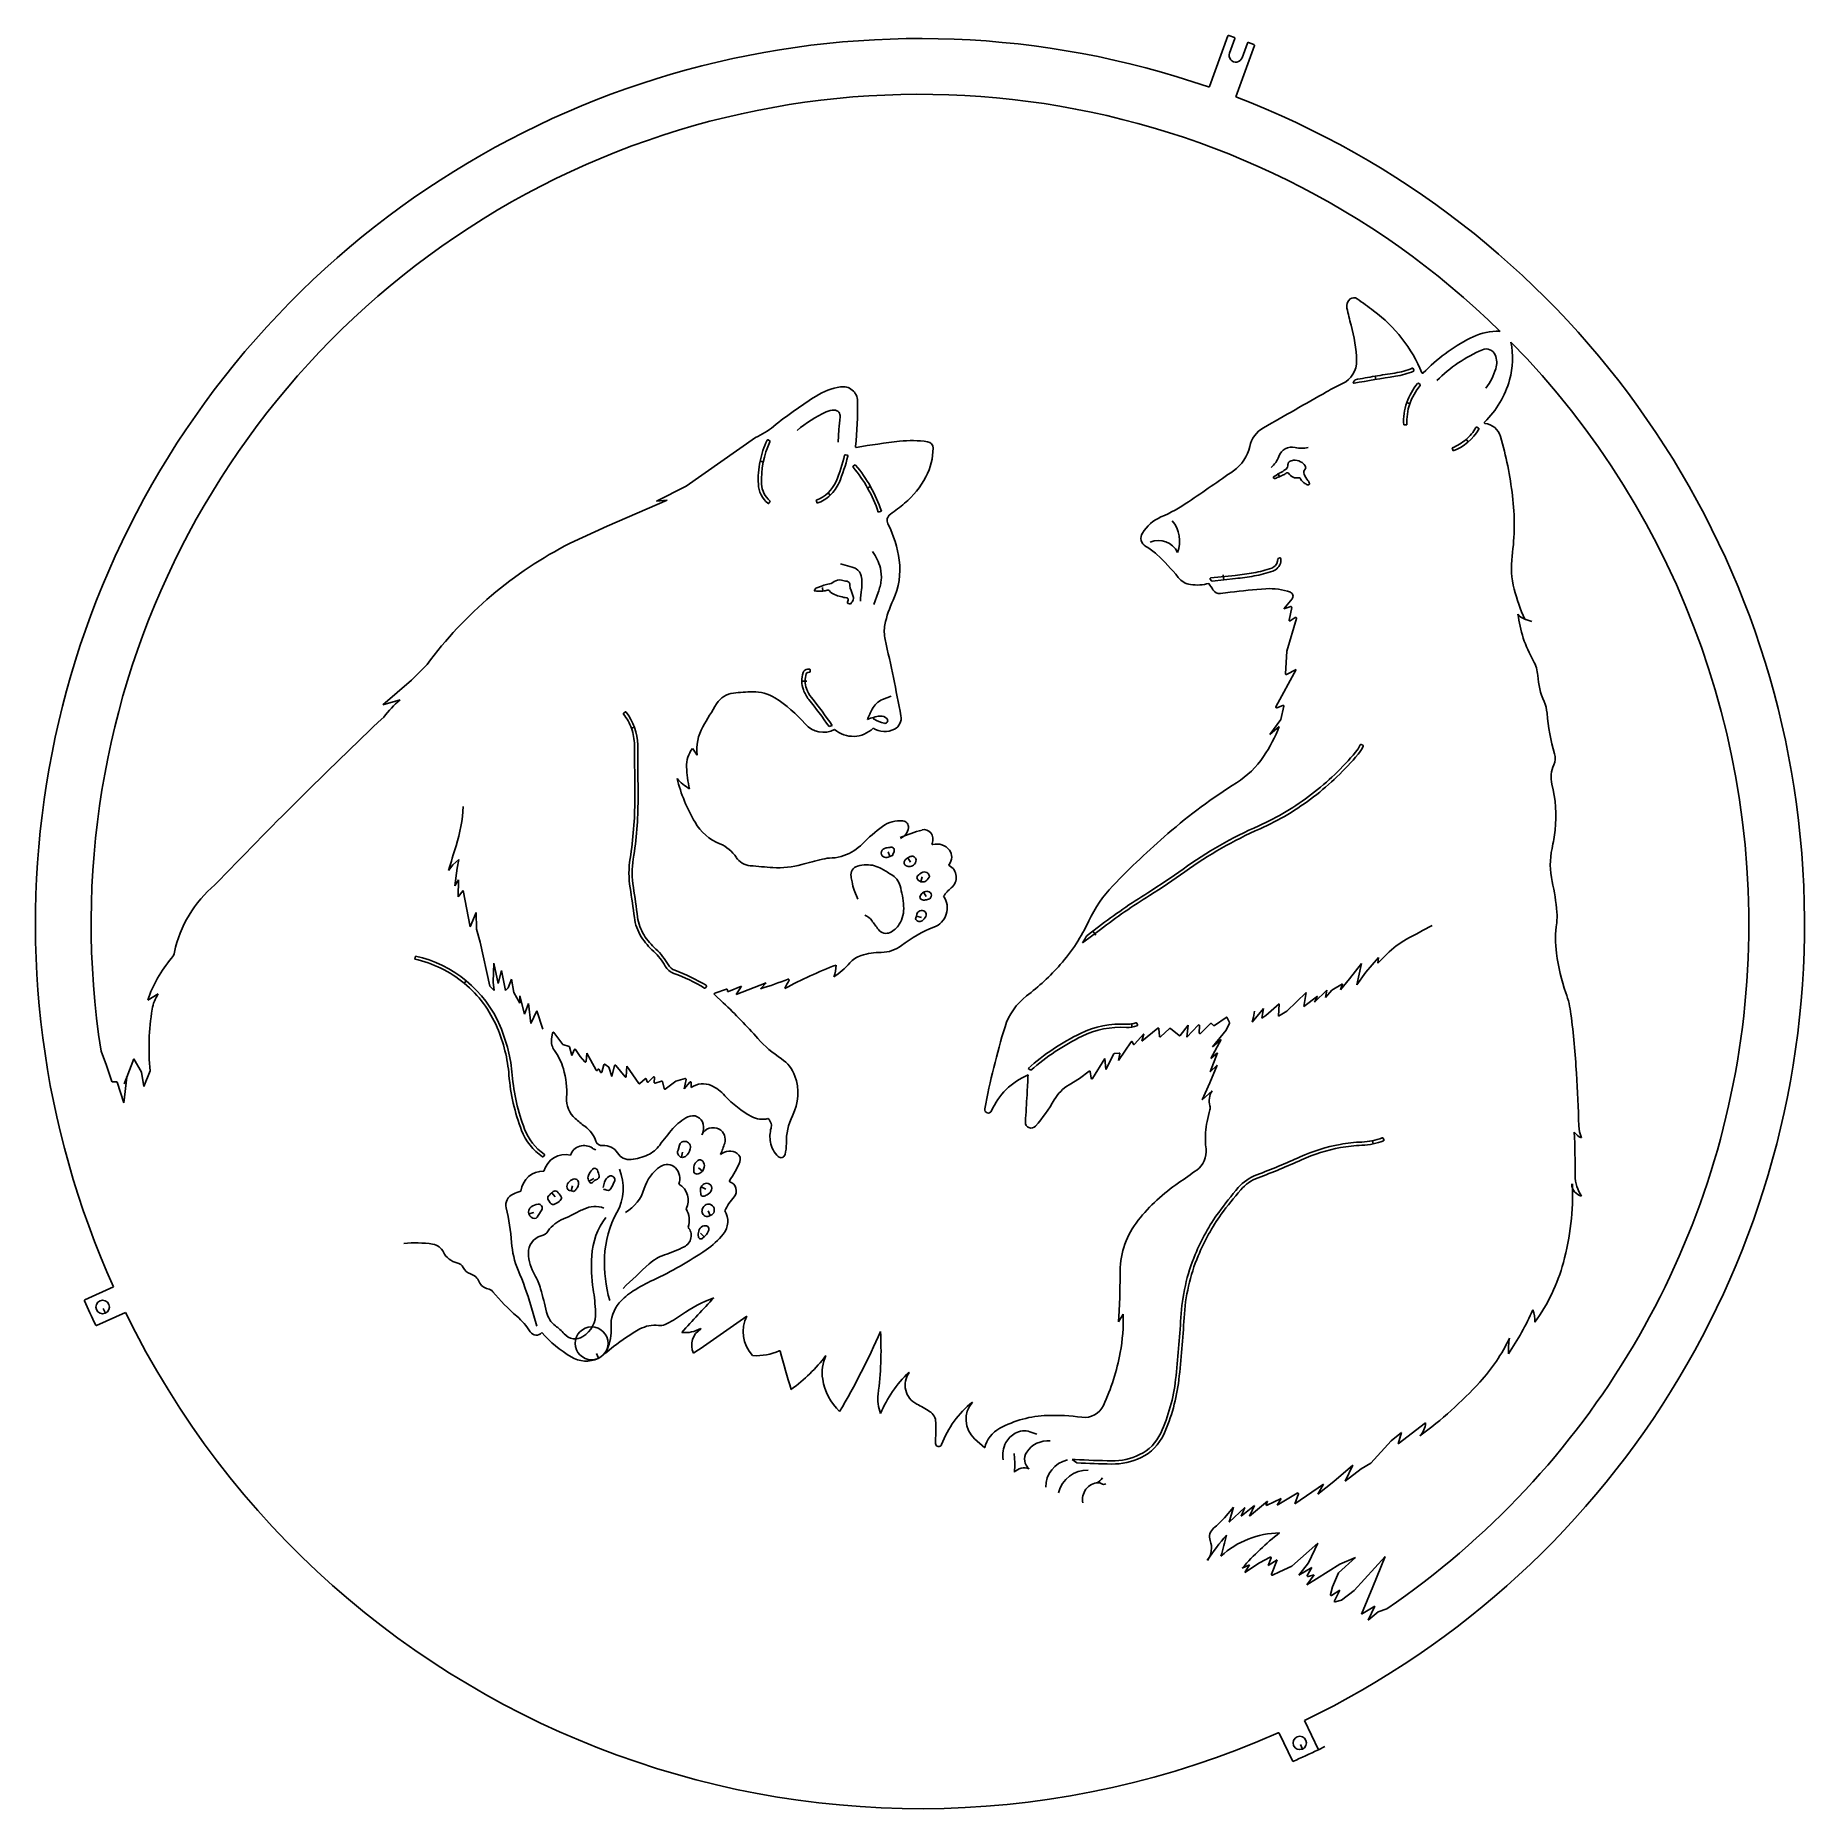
# Model space of a CAD drawing. Extents: x 0.5 to 73.8, y 0.5 to 47.5.
# Drawn here: x 49.79 to 73.79, y 0.54 to 24.59 of the extents above.
import ezdxf

# ---------------------------------------------------------------- set-up
doc = ezdxf.new("R2010")
doc.units = 0
doc.header["$MEASUREMENT"] = 0
doc.layers.add('WHITE', color=7, linetype='CONTINUOUS')

msp = doc.modelspace()

# ---------------------------------------------------------------- linework, layer by layer
at = {"layer": 'WHITE', "linetype": 'Continuous'}
for p, q in [((65.72043, 23.89489), (65.97017, 24.58105)), ((65.98299, 24.58703), (66.05798, 24.55974)), ((66.06395, 24.54692), (65.99151, 24.34789)), ((66.32819, 24.45074), (66.07506, 23.75528)), ((66.16206, 24.28582), (66.2345, 24.48484)), ((66.24731, 24.49082), (66.32221, 24.46356)), ((67.97456, 19.91714), (67.96619, 19.96637)), ((67.9662, 19.96636), (67.97433, 19.96064)), ((68.49393, 20.04704), (68.4836, 20.06867)), ((68.57634, 19.8522), (68.5584, 19.8681)), ((68.39697, 19.60909), (68.40601, 19.61346)), ((68.44427, 19.59283), (68.39698, 19.60909)), ((60.68129, 19.07233), (60.69069, 19.24461)), ((68.35504, 19.30499), (68.3989, 19.30765)), ((69.37018, 19.26295), (69.34917, 19.27454)), ((58.61847, 18.47281), (59.5598, 19.13521)), ((59.75116, 19.09151), (59.72956, 19.10204)), ((69.20121, 19.10864), (69.21116, 19.10789)), ((69.23397, 19.07086), (69.20122, 19.10864)), ((59.62134, 18.81174), (59.62962, 18.81724)), ((59.6703, 18.8018), (59.62135, 18.81174)), ((60.80425, 18.89584), (60.78077, 18.90119)), ((60.90266, 18.76126), (60.88439, 18.74556)), ((69.01238, 18.99507), (69.02805, 18.95393)), ((66.65513, 18.64158), (66.58582, 18.59796)), ((66.64806, 18.64905), (66.66782, 18.60302)), ((66.66781, 18.60302), (66.65851, 18.60673)), ((57.54609, 17.93187), (58.35865, 18.28612)), ((58.21613, 18.27084), (58.61847, 18.47281)), ((58.35865, 18.28612), (58.21613, 18.27084)), ((60.38102, 18.28622), (60.39545, 18.24458)), ((60.53884, 18.38883), (60.57302, 18.35234)), ((60.57302, 18.35234), (60.56303, 18.35268)), ((61.12457, 18.47276), (61.08103, 18.44817)), ((61.08103, 18.44817), (61.08366, 18.45775)), ((59.74097, 18.24367), (59.75566, 18.26269)), ((61.22495, 18.12315), (61.26667, 18.13691)), ((57.0426, 17.70052), (57.54609, 17.93187)), ((60.71089, 17.42157), (60.87062, 17.37684)), ((66.6726, 17.50103), (66.65019, 17.49152)), ((60.37938, 17.09197), (60.35492, 17.05576)), ((60.46942, 17.12476), (60.37938, 17.09197)), ((60.46843, 17.10128), (60.4745, 17.05161)), ((65.72949, 17.21355), (65.74705, 17.19131)), ((66.06997, 17.26543), (65.73633, 17.22969)), ((65.75599, 17.18752), (65.91257, 17.20428)), ((65.91257, 17.20428), (65.90486, 17.21059)), ((65.90514, 17.27391), (65.91257, 17.20427)), ((65.91257, 17.20427), (66.07469, 17.22167)), ((60.47451, 17.0516), (60.46664, 17.05776)), ((60.81742, 16.92892), (60.80822, 16.90364)), ((60.82048, 16.8812), (60.84668, 16.87539)), ((61.16556, 16.87148), (61.22456, 17.03358)), ((66.72817, 16.81006), (66.84072, 16.945)), ((66.82207, 16.84058), (66.72817, 16.81006)), ((66.76817, 16.23606), (66.89922, 16.68065)), ((66.79975, 16.65822), (66.83492, 16.8291)), ((66.88428, 16.69194), (66.815, 16.64777)), ((70.09145, 16.64051), (69.99638, 16.67171)), ((69.99638, 16.67171), (70.00568, 16.66801)), ((66.75161, 15.93124), (66.76817, 16.23606)), ((54.8924, 15.84471), (55.10179, 16.05423)), ((60.28828, 15.99497), (60.26585, 15.99271)), ((60.27035, 15.94893), (60.29278, 15.95119)), ((60.30178, 15.96218), (60.29929, 15.98607)), ((66.62087, 15.48026), (66.89447, 15.98928)), ((66.89447, 15.98928), (66.76625, 15.92176)), ((54.50034, 15.51076), (54.8924, 15.84471)), ((60.25777, 15.83017), (60.18774, 15.82958)), ((60.18775, 15.82958), (60.19471, 15.83673)), ((54.73536, 15.5758), (54.50034, 15.51076)), ((57.7886, 15.41153), (57.77006, 15.39625)), ((61.39964, 15.62697), (61.28455, 15.58064)), ((66.71661, 15.50149), (66.63365, 15.46624)), ((66.68762, 15.30868), (66.73022, 15.49005)), ((57.92276, 15.20765), (57.8757, 15.19062)), ((57.8757, 15.19061), (57.87997, 15.19971)), ((60.55798, 15.21414), (60.60086, 15.2296)), ((66.53934, 15.10448), (66.68762, 15.30868)), ((66.66699, 15.21722), (66.53934, 15.10448)), ((67.79908, 14.96128), (67.77696, 14.9704)), ((61.35717, 13.51715), (61.38333, 13.45219)), ((55.45232, 13.33974), (55.39367, 13.2634)), ((55.53558, 13.41032), (55.45232, 13.33974)), ((55.4798, 13.05476), (55.50951, 13.29456)), ((55.50951, 13.29456), (55.53558, 13.41032)), ((61.35979, 13.44277), (61.38333, 13.45219)), ((61.38333, 13.45219), (61.3741, 13.45608)), ((61.38333, 13.45219), (61.40678, 13.46164)), ((61.66308, 13.37463), (61.62717, 13.43474)), ((61.62717, 13.43474), (61.63691, 13.43226)), ((55.53009, 13.13414), (55.4798, 13.05476)), ((55.52314, 12.90425), (55.53009, 13.13414)), ((55.59062, 12.98994), (55.52314, 12.90425)), ((55.68512, 12.49934), (55.59062, 12.98994)), ((60.9456, 12.87318), (60.89993, 12.99388)), ((61.80487, 13.11072), (61.79979, 13.11928)), ((61.8226, 13.17844), (61.80487, 13.11072)), ((61.88935, 13.13584), (61.91594, 13.17086)), ((61.87429, 12.90731), (61.84011, 12.96838)), ((61.84011, 12.96838), (61.84975, 12.96562)), ((55.76738, 12.69319), (55.68512, 12.49934)), ((55.77364, 12.46712), (55.76738, 12.69319)), ((61.74267, 12.64394), (61.73626, 12.61872)), ((61.74905, 12.66908), (61.74267, 12.64394)), ((61.74267, 12.64394), (61.75122, 12.64902)), ((61.81047, 12.62672), (61.74267, 12.64394)), ((55.82236, 12.29018), (55.77364, 12.46712)), ((55.9536, 11.69234), (55.82236, 12.29018)), ((63.99833, 12.28182), (64.23917, 12.46372)), ((64.13509, 12.44031), (64.05772, 12.38184)), ((64.21259, 12.49883), (64.13509, 12.4403)), ((64.17734, 12.38449), (64.13509, 12.44031)), ((64.13509, 12.4403), (64.14503, 12.43892)), ((54.94363, 12.10208), (54.93436, 12.05906)), ((67.83939, 11.88188), (68.01088, 12.08349)), ((68.00452, 12.00461), (68.12921, 12.13024)), ((68.01088, 12.08349), (68.00452, 12.00461)), ((56.01054, 12.00726), (56.00156, 11.7481)), ((56.06864, 11.73007), (56.01054, 12.00726)), ((56.11434, 11.90563), (56.06864, 11.73007)), ((56.16573, 11.63631), (56.11434, 11.90563)), ((56.24919, 11.78961), (56.20205, 11.66885)), ((56.28072, 11.60637), (56.24919, 11.78961)), ((67.49634, 11.64577), (67.61865, 11.7944)), ((67.61865, 11.7944), (67.78296, 12.00257)), ((67.78296, 12.00257), (67.71839, 11.71085)), ((67.71839, 11.71085), (67.83939, 11.88188)), ((51.4549, 11.58736), (51.31149, 11.50472)), ((55.60691, 11.73243), (55.60598, 11.74245)), ((55.63871, 11.77098), (55.60691, 11.73244)), ((56.01506, 11.63283), (55.9536, 11.69234)), ((56.00156, 11.7481), (56.01506, 11.63283)), ((56.20205, 11.66885), (56.16573, 11.63631)), ((56.35924, 11.46191), (56.28072, 11.60637)), ((56.35972, 11.56262), (56.35924, 11.46191)), ((56.42551, 11.31562), (56.35972, 11.56262)), ((58.87975, 11.67063), (58.8922, 11.69111)), ((59.00287, 11.58112), (59.12227, 11.46796)), ((59.16377, 11.65334), (59.00648, 11.59779)), ((59.177, 11.6315), (59.17706, 11.64393)), ((59.37137, 11.69304), (59.19067, 11.62227)), ((59.70567, 11.73876), (59.2964, 11.58092)), ((59.2964, 11.58092), (59.37137, 11.69304)), ((59.62865, 11.65931), (59.70567, 11.73876)), ((66.77129, 11.35651), (67.03199, 11.60674)), ((67.03199, 11.60674), (67.0011, 11.41632)), ((67.0011, 11.41632), (67.1852, 11.55577)), ((67.14581, 11.47709), (67.31293, 11.64006)), ((67.1852, 11.55577), (67.14581, 11.47709)), ((67.31293, 11.64006), (67.29517, 11.53862)), ((67.29517, 11.53862), (67.38103, 11.63975)), ((67.38103, 11.63975), (67.52576, 11.72659)), ((67.52576, 11.72659), (67.49634, 11.64577)), ((56.48024, 11.45724), (56.42551, 11.31562)), ((56.51252, 11.18541), (56.48024, 11.45724)), ((56.59361, 11.35851), (56.51252, 11.18541)), ((56.67152, 11.10944), (56.59361, 11.35851)), ((66.29772, 11.2042), (66.45346, 11.39174)), ((66.33006, 11.35471), (66.31876, 11.27369)), ((66.45346, 11.39174), (66.42905, 11.26036)), ((66.48473, 11.29608), (66.66425, 11.45219)), ((66.66425, 11.45219), (66.65688, 11.28546)), ((66.65688, 11.28546), (66.77129, 11.35651)), ((56.94333, 10.90006), (56.82278, 11.06503)), ((64.6622, 11.1814), (64.6703, 11.17558)), ((64.67023, 11.13208), (64.66221, 11.1814)), ((64.74109, 11.16833), (64.73205, 11.19057)), ((65.01756, 11.12306), (64.80309, 10.9455)), ((65.03905, 11.01519), (65.03396, 11.11581)), ((65.17581, 11.11813), (65.05582, 11.00835)), ((65.3073, 11.02271), (65.18886, 11.1186)), ((65.43238, 11.16373), (65.32139, 11.02428)), ((65.41217, 11.00092), (65.43238, 11.16373)), ((65.56603, 11.16372), (65.41217, 11.00092)), ((65.57847, 11.05958), (65.58326, 11.15638)), ((65.73538, 11.18487), (65.59534, 11.05185)), ((65.77546, 11.16166), (65.7489, 11.18517)), ((65.76031, 10.87123), (65.94658, 11.0947)), ((65.94695, 11.27026), (65.78775, 11.16092)), ((65.94658, 11.0947), (65.99321, 11.18979)), ((65.99326, 11.19839), (65.96164, 11.26619)), ((66.31876, 11.27369), (66.29772, 11.2042)), ((66.42905, 11.26036), (66.48473, 11.29608)), ((56.80484, 11.0605), (56.79276, 10.9738)), ((57.02902, 10.87557), (56.94333, 10.90006)), ((57.06674, 10.75436), (57.03591, 10.86849)), ((57.09863, 10.83204), (57.06674, 10.75436)), ((57.1812, 10.73845), (57.11611, 10.83387)), ((64.6589, 10.93764), (64.48431, 10.68513)), ((64.68257, 10.90998), (64.6768, 10.93421)), ((64.82738, 11.04648), (64.69978, 10.90552)), ((64.80309, 10.9455), (64.82738, 11.04648)), ((65.73839, 10.71128), (65.87876, 10.97093)), ((65.87876, 10.97093), (65.76031, 10.87123)), ((50.67831, 10.81179), (50.75277, 10.61697)), ((50.75277, 10.61697), (50.82599, 10.40207)), ((51.02954, 10.46112), (51.12416, 10.70879)), ((51.12416, 10.70879), (51.22873, 10.52654)), ((57.24269, 10.66765), (57.1812, 10.73845)), ((57.2701, 10.78623), (57.26022, 10.6734)), ((57.39874, 10.55403), (57.2701, 10.78623)), ((57.50229, 10.62712), (57.47429, 10.52855)), ((57.56968, 10.59301), (57.51793, 10.63239)), ((57.60942, 10.46798), (57.56968, 10.59301)), ((57.64653, 10.61527), (57.60942, 10.46798)), ((57.78852, 10.46302), (57.66407, 10.619)), ((57.81323, 10.6078), (57.80633, 10.46867)), ((57.97395, 10.37457), (57.81323, 10.6078)), ((64.29916, 10.71239), (64.1326, 10.44014)), ((64.311, 10.56187), (64.29916, 10.71239)), ((64.42133, 10.77583), (64.311, 10.56187)), ((64.49376, 10.78683), (64.42935, 10.78121)), ((64.48431, 10.68513), (64.50443, 10.77464)), ((65.72636, 10.38151), (65.82594, 10.62174)), ((65.72741, 10.53203), (65.82787, 10.78726)), ((65.82594, 10.62174), (65.72741, 10.53203)), ((65.82787, 10.78726), (65.73839, 10.71128)), ((50.83587, 10.39529), (50.88571, 10.39715)), ((50.89564, 10.39024), (50.98587, 10.10923)), ((50.98587, 10.10923), (51.02956, 10.46111)), ((50.99393, 10.36766), (51.02954, 10.46112)), ((51.02956, 10.46111), (51.02348, 10.46896)), ((51.22873, 10.52654), (51.25856, 10.33307)), ((51.25856, 10.33307), (51.34313, 10.5429)), ((57.41824, 10.56024), (57.41708, 10.55618)), ((57.45588, 10.52653), (57.43673, 10.56223)), ((58.06036, 10.43857), (57.98897, 10.37283)), ((58.09084, 10.39715), (58.07642, 10.43475)), ((58.17072, 10.45992), (58.10738, 10.39379)), ((58.18278, 10.38955), (58.1879, 10.45217)), ((58.28344, 10.40707), (58.19585, 10.37926)), ((58.31841, 10.30432), (58.29622, 10.39977)), ((58.47664, 10.40604), (58.3342, 10.29857)), ((58.60592, 10.4405), (58.47664, 10.40604)), ((58.59248, 10.30066), (58.61829, 10.42887)), ((58.67021, 10.39198), (58.59248, 10.30066)), ((58.68766, 10.32093), (58.68784, 10.38546)), ((63.25769, 10.57788), (63.29562, 10.55258)), ((63.95696, 10.44266), (63.81338, 10.35605)), ((64.08661, 10.54095), (63.95696, 10.44266)), ((64.11414, 10.44409), (64.10259, 10.53428)), ((65.6217, 10.15302), (65.72636, 10.38151)), ((65.75554, 10.27277), (65.6217, 10.15302)), ((68.08546, 9.608735), (68.07655, 9.631029)), ((56.68216, 9.381709), (56.69539, 9.40169)), ((58.52813, 9.537117), (58.50841, 9.468314)), ((58.55653, 9.372475), (58.55077, 9.380637)), ((58.56854, 9.441426), (58.55653, 9.372475)), ((67.93111, 9.603618), (67.94151, 9.554715)), ((67.94151, 9.554715), (67.93305, 9.560133)), ((58.72388, 9.237284), (58.72176, 9.17325)), ((58.78403, 9.229441), (58.83854, 9.185655)), ((58.83854, 9.185656), (58.82867, 9.184566)), ((56.8125, 8.906786), (56.79355, 8.889527)), ((57.03333, 8.924101), (57.0564, 8.917618)), ((57.0564, 8.917618), (57.05158, 8.926292)), ((57.0754, 8.984988), (57.05641, 8.917617)), ((57.05641, 8.917617), (57.07957, 8.911102)), ((57.29449, 9.06391), (57.30355, 9.04816)), ((57.36423, 9.083008), (57.30355, 9.048159)), ((57.30355, 9.04816), (57.30619, 9.057739)), ((57.30355, 9.048159), (57.31268, 9.032283)), ((57.49121, 8.962304), (57.50927, 9.035327)), ((58.81233, 8.920959), (58.81706, 8.867303)), ((58.82342, 8.973642), (58.83305, 8.976417)), ((58.88482, 8.940015), (58.82342, 8.973643)), ((56.79356, 8.889528), (56.77461, 8.872267)), ((56.79355, 8.889527), (56.8035, 8.889097)), ((56.8407, 8.837782), (56.79356, 8.889528)), ((56.55004, 8.624533), (56.48332, 8.603485)), ((56.48332, 8.603485), (56.48792, 8.612344)), ((58.91484, 8.647397), (58.94568, 8.584456)), ((58.92666, 8.575199), (58.94568, 8.584453)), ((58.94568, 8.584453), (58.93625, 8.587779)), ((58.94568, 8.584456), (58.96473, 8.593805)), ((58.81382, 8.34352), (58.86169, 8.292578)), ((58.84211, 8.274163), (58.86169, 8.292577)), ((58.86169, 8.292577), (58.8517, 8.292912)), ((58.86169, 8.292578), (58.88123, 8.310899)), ((64.50488, 7.476382), (64.50818, 7.831357)), ((50.45736, 7.43799), (50.84706, 7.613703)), ((64.49512, 7.288486), (64.50488, 7.476382)), ((51.00906, 7.268791), (50.61889, 7.092935)), ((50.70909, 7.322855), (50.73867, 7.259409)), ((50.73867, 7.259409), (50.72927, 7.26283)), ((56.59147, 7.082356), (56.50974, 7.361867)), ((64.48455, 7.141325), (64.49512, 7.288486)), ((64.54939, 7.245214), (64.48455, 7.141325)), ((58.81539, 7.050195), (58.81845, 7.045145)), ((57.51833, 6.711809), (57.63313, 6.804114)), ((57.39981, 6.710458), (57.42939, 6.647014)), ((57.42939, 6.647014), (57.42, 6.650434)), ((61.63894, 6.45627), (61.64328, 6.45128)), ((62.53242, 5.554283), (62.66911, 5.430149)), ((63.37521, 5.618813), (63.28194, 5.649675)), ((68.32286, 5.641379), (68.18581, 5.528552)), ((68.65176, 5.769939), (68.2782, 5.486509)), ((68.2782, 5.486509), (68.32286, 5.641379)), ((63.06957, 5.356532), (63.07785, 5.226669)), ((68.18581, 5.528552), (67.91019, 5.222771)), ((63.8554, 5.273453), (63.91791, 5.228247)), ((67.66677, 5.196336), (67.40535, 4.973081)), ((67.56011, 4.97901), (67.66677, 5.196336)), ((67.77769, 5.149363), (67.56011, 4.97901)), ((67.91019, 5.222771), (67.77769, 5.149363)), ((66.91135, 4.818091), (66.63622, 4.653674)), ((67.26469, 4.939245), (66.8774, 4.673058)), ((67.40535, 4.973081), (67.19159, 4.803572)), ((67.19159, 4.803572), (67.26469, 4.939245)), ((66.04501, 4.625478), (65.92115, 4.484548)), ((65.98626, 4.42339), (66.04501, 4.625478)), ((66.19769, 4.620675), (65.98626, 4.42339)), ((66.3288, 4.648187), (66.15077, 4.503454)), ((66.15077, 4.503454), (66.19769, 4.620675)), ((66.50645, 4.70793), (66.26423, 4.503231)), ((66.26423, 4.503231), (66.3288, 4.648187)), ((66.48859, 4.665587), (66.50645, 4.70793)), ((66.69328, 4.744647), (66.50209, 4.652688)), ((66.63622, 4.653674), (66.69328, 4.744647)), ((66.8774, 4.673058), (66.92583, 4.806119)), ((66.83852, 3.825966), (67.18941, 4.137123)), ((67.18941, 4.137123), (67.06448, 3.874298)), ((66.19904, 3.739357), (66.39928, 3.873144)), ((66.39928, 3.873144), (66.542, 3.950388)), ((66.55608, 3.937917), (66.5171, 3.837816)), ((66.5171, 3.837816), (66.6389, 3.914273)), ((66.6389, 3.914273), (66.56013, 3.718928)), ((67.06448, 3.874298), (66.93304, 3.70409)), ((67.17001, 3.654878), (67.48924, 3.854846)), ((67.69888, 3.943706), (67.47144, 3.737781)), ((67.48924, 3.854846), (67.69888, 3.943706)), ((67.68133, 3.495797), (68.10302, 3.95911)), ((68.10302, 3.95911), (67.936, 3.545817)), ((66.16466, 3.800721), (66.26306, 3.844188)), ((66.26306, 3.844188), (66.19904, 3.739357)), ((66.57366, 3.706128), (66.67078, 3.751024)), ((66.67078, 3.751024), (66.83852, 3.825966)), ((66.93304, 3.70409), (67.10963, 3.810935)), ((67.14033, 3.711648), (67.03825, 3.575343)), ((67.03825, 3.575343), (67.17001, 3.654878)), ((67.10963, 3.810935), (67.04664, 3.700417)), ((67.0583, 3.68596), (67.14033, 3.711648)), ((67.47144, 3.737781), (67.39098, 3.548905)), ((67.39098, 3.548905), (67.36047, 3.440504)), ((67.37556, 3.429368), (67.48837, 3.501864)), ((67.48837, 3.501864), (67.41419, 3.35625)), ((67.50902, 3.363878), (67.68133, 3.495797)), ((67.936, 3.545817), (67.78214, 3.174864)), ((67.42564, 3.342081), (67.50902, 3.363878)), ((67.78214, 3.174864), (67.96362, 3.284611)), ((67.96362, 3.284611), (67.87189, 3.096016)), ((67.87189, 3.096016), (68.00751, 3.209893)), ((68.00751, 3.209893), (68.12712, 3.250215)), ((67.00675, 1.732053), (67.19675, 1.338013)), ((66.85107, 1.177669), (66.66521, 1.563184)), ((66.95316, 1.410491), (66.98274, 1.347047)), ((66.98274, 1.347047), (66.97334, 1.350467)), ((67.28683, 1.381417), (67.19675, 1.338006))]:
    msp.add_line(p, q, dxfattribs=at)
for centre, radius in [((50.7003, 7.341695), 0.090792), ((57.3352, 6.849012), 0.22288), ((66.94437, 1.429333), 0.090792)]:
    msp.add_circle(centre, radius, dxfattribs=at)
for centre, radius, start, end in [((61.79129, 12.54271), 12.00298, 70.95616, 204.2456), ((65.97957, 24.57763), 0.009999, 70.01689, 160), ((66.05456, 24.55034), 0.009999, 339.9917, 70), ((66.07674, 24.31687), 0.0907, 160, 340.0006), ((66.2439, 24.48142), 0.009999, 70.05052, 160), ((66.31879, 24.45416), 0.009999, 339.9917, 70), ((65.71103, 23.89831), 0.010001, 251.1458, 339.9964), ((61.79132, 12.5427), 11.247, 45.5697, 188.853), ((61.79129, 12.54271), 12.00301, 295.7544, 69.09061), ((67.70741, 20.91563), 0.125377, 128.2373, 191.7632), ((67.678, 20.95294), 0.077868, 54.12575, 128.2286), ((52.34926, -0.20255), 26.20305, 53.47121, 54.074), ((70.87974, 21.57617), 3.365769, 191.762, 195.8161), ((66.75727, 19.24835), 1.997134, 22.50605, 53.47058), ((65.75176, 20.12354), 1.964008, 1.543547, 15.81616), ((70.36391, 18.32098), 2.428457, 117.1695, 135.9417), ((69.66356, 19.6855), 0.894636, 93.33829, 117.1697), ((69.62257, 20.38746), 0.191445, 77.29226, 93.32434), ((61.79124, 12.54272), 11.24695, 304.2872, 44.52922), ((70.20686, 18.49668), 1.989083, 113.1992, 134.7917), ((69.47505, 20.20425), 0.131343, 22.71678, 113.208), ((69.3441, 20.14944), 0.273299, 342.6844, 22.71571), ((68.77354, 20.2078), 1.059245, 344.0495, 11.94804), ((69.62254, 20.38757), 0.191422, 11.9135, 12.80177), ((67.3822, 20.16744), 0.332985, 295.4258, 1.548964), ((70.11376, 7.290935), 12.81209, 98.3951, 100.9436), ((70.11375, 7.290934), 12.85607, 99.61615, 100.8374), ((70.1138, 7.291028), 12.85603, 98.39523, 99.61637), ((68.09122, 20.99547), 0.996862, 278.3981, 292.3777), ((68.09125, 20.99556), 1.040928, 278.3943, 292.4503), ((68.4746, 20.0644), 0.00997, 25.40634, 112.6291), ((68.48502, 20.04273), 0.009982, 292.1579, 25.82452), ((68.61158, 20.01667), 0.010049, 202.5805, 315.7816), ((68.76472, 20.32999), 0.880156, 323.3151, 342.6895), ((60.86649, 18.91619), 0.918487, 99.72446, 121.9111), ((60.74494, 19.62543), 0.198864, 1.233679, 99.72345), ((167.8827, -157.8998), 204.1472, 119.515, 119.7918), ((68.98997, 16.78549), 3.411628, 115.4264, 119.5149), ((67.6795, 19.8798), 0.010008, 138.3049, 281.439), ((67.41783, 20.11083), 0.339015, 318.5664, 325.2874), ((69.15125, 19.34999), 0.797438, 139.5743, 161.0418), ((69.15112, 19.34992), 0.75341, 139.5995, 183.2166), ((68.55183, 19.86059), 0.009972, 48.83875, 139.5807), ((68.56978, 19.84469), 0.01003, 319.5777, 48.83986), ((68.52862, 20.27779), 1.313981, 314.6245, 344.0499), ((63.42072, 14.81495), 5.750094, 121.914, 128.9653), ((61.26971, 17.86838), 1.78099, 114.9568, 130.0449), ((60.6244, 19.2549), 0.251694, 88.91727, 114.9506), ((60.62766, 19.42579), 0.080782, 351.7133, 88.93102), ((56.32116, 19.53277), 4.623547, 353.5337, 1.201475), ((69.15112, 19.34992), 0.79743, 161.0347, 183.2307), ((59.10169, 20.1551), 1.118047, 294.1883, 308.9659), ((62.58044, 19.14166), 1.892559, 171.722, 176.8819), ((66.64601, 18.92777), 0.390345, 119.79, 167.5073), ((68.78042, 19.59424), 0.686528, 291.1435, 329.8244), ((68.78052, 19.59421), 0.642494, 310.9052, 329.7797), ((69.34428, 19.26578), 0.010028, 60.81945, 149.5856), ((69.36539, 19.25417), 0.009963, 329.5923, 61.40348), ((69.45862, 19.33548), 0.009974, 134.4626, 263.9074), ((69.43061, 19.08017), 0.246856, 16.15103, 83.73227), ((60.85042, 18.5619), 1.254292, 154.7349, 168.51), ((60.85051, 18.56187), 1.210341, 154.7431, 182.7473), ((59.72523, 19.09307), 0.00995, 64.23212, 155.4235), ((59.74674, 19.08259), 0.01004, 334.8572, 63.66562), ((60.92523, 19.01091), 0.009968, 173.3392, 279.3687), ((62.72466, 8.263628), 10.8869, 96.38054, 99.50507), ((61.68285, 17.5801), 1.512394, 81.96014, 96.38037), ((61.88221, 18.99153), 0.086884, 0.06164, 81.95657), ((65.734, 19.12978), 0.543748, 304.9976, 347.5134), ((66.83904, 18.81409), 0.1893, 76.95068, 160.0605), ((66.96863, 19.37308), 0.384521, 256.9457, 283.6198), ((68.78043, 19.59424), 0.642554, 291.1629, 310.9099), ((64.80677, 17.74201), 5.060389, 6.824308, 16.14117), ((60.85051, 18.56187), 1.254307, 168.5093, 182.7464), ((58.6601, 19.39392), 2.167219, 336.7861, 346.6587), ((58.66006, 19.39382), 2.211273, 336.788, 346.6638), ((60.77851, 18.89148), 0.009972, 76.91122, 166.3362), ((60.80196, 18.88603), 0.009972, 346.9112, 76.84274), ((60.90916, 18.75368), 0.009984, 40.61099, 130.6084), ((59.49182, 17.55037), 1.869252, 18.28738, 40.33264), ((61.14033, 18.99083), 0.828753, 332.0314, 0.055159), ((66.32355, 19.00096), 0.358997, 309.9998, 340.0799), ((66.71371, 18.76276), 0.070933, 308.9542, 3.601621), ((66.8296, 18.77006), 0.045152, 126.3803, 183.6156), ((66.86465, 18.72251), 0.104204, 93.16971, 126.3851), ((66.86974, 18.63126), 0.195607, 63.63071, 93.18188), ((66.88722, 18.6664), 0.156287, 32.56552, 63.64782), ((60.2275, 18.72169), 0.461726, 289.4195, 336.7844), ((60.2276, 18.72165), 0.505673, 313.0853, 336.7805), ((60.89089, 18.73798), 0.009984, 130.611, 220.3116), ((59.49192, 17.55033), 1.825209, 29.46614, 40.32948), ((60.78524, 19.17945), 1.230893, 310.4005, 332.0285), ((32.92579, 65.99326), 57.7501, 304.2599, 304.9951), ((66.60318, 18.59653), 0.017418, 175.3128, 289.4511), ((66.28353, 19.49888), 0.97477, 289.5053, 293.2169), ((67.10689, 17.92442), 0.8476, 118.9082, 122.208), ((66.28354, 19.49888), 0.974794, 293.2167, 296.9289), ((66.49477, 19.03282), 0.418628, 298.9126, 309.0175), ((66.60265, 18.87075), 0.270266, 296.9191, 306.7928), ((66.77537, 18.63975), 0.018194, 32.32661, 126.6593), ((66.90596, 18.72226), 0.136154, 212.28, 283.5947), ((66.94032, 18.58014), 0.009956, 20.08264, 103.5305), ((67.063, 18.62509), 0.120715, 200.1277, 235.8021), ((73.35674, 27.87186), 11.30611, 235.7596, 236.0056), ((67.06439, 18.66172), 0.064158, 139.4678, 200.8919), ((67.32282, 18.76007), 0.34062, 200.8452, 218.139), ((66.98542, 18.7292), 0.039712, 319.5115, 32.46613), ((66.95009, 18.4675), 0.133249, 19.57985, 38.10249), ((59.95816, 18.51909), 0.360985, 182.7505, 230.0998), ((59.95817, 18.51909), 0.317018, 182.7544, 229.9474), ((59.7478, 18.26885), 0.009992, 321.9277, 49.91598), ((60.2276, 18.72165), 0.505746, 289.3835, 313.0856), ((59.49192, 17.55034), 1.82521, 18.29013, 29.46613), ((67.05572, 18.52824), 0.03638, 236.0019, 286.6328), ((67.06192, 18.50725), 0.014499, 286.8699, 19.69522), ((66.58323, 17.95465), 3.271177, 352.4638, 6.823546), ((59.73297, 18.24977), 0.009995, 230.1148, 322.652), ((61.44686, 18.00972), 0.102123, 124.3645, 207.2213), ((60.08636, 20.00039), 2.309063, 304.3495, 310.4041), ((65.27974, 17.54869), 0.553309, 113.3297, 148.3956), ((64.16847, 20.12441), 2.251878, 293.3392, 304.2574), ((60.01809, 17.27466), 1.504584, 7.532406, 27.22474), ((64.91885, 17.77082), 0.129546, 148.4217, 240.5813), ((64.88052, 17.72996), 0.434323, 339.2085, 39.59734), ((59.55989, 12.76596), 5.539619, 117.0278, 143.5878), ((60.65007, 17.21033), 0.622551, 14.33078, 37.25696), ((64.44928, 16.93853), 0.825993, 47.64212, 60.56683), ((65.02598, 17.44715), 0.290621, 26.26869, 112.6728), ((60.81005, 17.16072), 0.224444, 59.70715, 74.34387), ((60.84928, 17.22785), 0.146659, 11.95514, 59.70913), ((60.81559, 17.25256), 0.45175, 352.9842, 14.33737), ((60.54329, 17.34402), 0.974842, 334.9205, 7.537626), ((63.30489, 15.68344), 2.524459, 38.00159, 47.64178), ((66.0656, 18.76794), 1.489535, 279.7407, 289.5219), ((66.06559, 18.76793), 1.533528, 279.743, 289.5207), ((66.52135, 17.48254), 0.125696, 289.5141, 347.9109), ((66.52132, 17.48244), 0.169702, 289.5246, 347.9299), ((66.65408, 17.48233), 0.009976, 112.9691, 191.9499), ((66.58736, 17.4683), 0.058162, 348.0055, 11.85919), ((66.67649, 17.49184), 0.009986, 14.80402, 112.9569), ((66.58727, 17.46834), 0.102177, 347.9319, 14.76206), ((70.96501, 17.37493), 1.148766, 172.4623, 194.9393), ((60.60721, 16.74578), 0.403223, 99.31131, 109.9804), ((60.50976, 17.34026), 0.199165, 279.305, 306.3019), ((60.69813, 17.08387), 0.118937, 77.19672, 126.3087), ((61.04515, 18.60863), 1.444786, 257.1767, 260.2786), ((60.79332, 17.1384), 0.046862, 354.8369, 80.32681), ((60.95539, 17.12379), 0.115852, 174.851, 206.259), ((62.13695, 16.89603), 1.15333, 171.0625, 178.9534), ((60.49928, 17.15358), 0.504421, 351.0628, 11.97287), ((60.52459, 17.28835), 0.744899, 340, 352.986), ((65.49922, 17.39793), 0.260235, 218.0008, 262.1563), ((65.54982, 17.76443), 0.630116, 262.1464, 284.7872), ((64.62798, 16.37726), 1.333162, 31.29724, 35.69826), ((65.73738, 17.21972), 0.010017, 96.0535, 218.0482), ((65.75494, 17.19748), 0.010016, 218.0553, 276.0341), ((67.26664, 6.414141), 10.69726, 94.18677, 96.80342), ((65.65012, 21.18703), 3.944006, 276.1108, 279.7436), ((65.65012, 21.18703), 3.988018, 276.1115, 279.7445), ((66.54267, 16.30302), 0.781933, 69.47241, 94.18153), ((72.69086, 17.83532), 2.934948, 194.9376, 203.3571), ((60.51185, 18.424), 1.377211, 263.4571, 266.0478), ((60.43773, 17.35168), 0.302289, 266.0547, 276.9888), ((60.43768, 17.35159), 0.302235, 276.9974, 287.9313), ((60.54025, 17.03459), 0.030925, 40.21006, 107.9075), ((60.69957, 17.16943), 0.177729, 220.2471, 247.97), ((60.9045, 17.67514), 0.723363, 247.9481, 261.6282), ((60.79581, 16.93679), 0.022965, 340.0067, 81.55457), ((60.8242, 16.89783), 0.017, 160, 257.4072), ((61.11503, 16.68524), 0.328888, 138.3023, 144.6792), ((60.4891, 16.89348), 0.404248, 10.30745, 26.29277), ((60.81482, 16.95275), 0.073201, 318.2713, 10.27787), ((62.76416, 16.30444), 1.477419, 154.913, 168.6545), ((65.85678, 17.12424), 0.104877, 211.2692, 277.1758), ((68.25114, -1.838474), 19.00835, 96.80325, 97.19659), ((66.79671, 16.98167), 0.057284, 320.2049, 69.40422), ((66.8251, 16.83107), 0.010012, 348.6156, 107.6663), ((61.78421, 16.50106), 0.47784, 168.6541, 192.7923), ((66.80966, 16.65621), 0.00998, 168.5332, 302.3264), ((66.88962, 16.68351), 0.010017, 343.4336, 122.3107), ((70.05217, 16.84136), 0.178587, 214.7634, 251.7969), ((71.57085, 16.93839), 1.677155, 186.808, 209.6673), ((34.13028, 10.22103), 27.8802, 10.61899, 12.79454), ((60.53346, 15.83241), 0.345734, 160.8121, 180.4686), ((60.27299, 15.92317), 0.069904, 95.86859, 160.9009), ((60.5335, 15.8325), 0.301737, 160.8164, 200.1605), ((60.2729, 15.9232), 0.025903, 95.66558, 160.8848), ((60.28933, 15.98501), 0.010017, 6.053496, 96.03185), ((60.29172, 15.96115), 0.010017, 276.0535, 5.79989), ((66.76159, 15.93059), 0.009982, 176.271, 297.8421), ((69.70768, 15.87702), 0.46711, 3.480532, 29.67145), ((71.18864, 15.96725), 1.016639, 183.4887, 203.9042), ((59.29493, 15.36056), 0.310097, 96.58984, 148.2409), ((59.57262, 12.95618), 2.730531, 91.0509, 96.58847), ((59.53258, 15.14104), 0.545292, 57.9111, 91.0542), ((60.5334, 15.83254), 0.345669, 180.4901, 200.166), ((60.65684, 15.87785), 0.477228, 200.1637, 218.392), ((60.65697, 15.87791), 0.433284, 200.1695, 218.3899), ((55.84636, 14.29253), 1.697485, 130.8843, 141.7284), ((57.7764, 15.38852), 0.009998, 129.3311, 218.5502), ((57.79498, 15.40389), 0.009964, 38.54318, 129.84), ((57.23255, 14.9571), 0.728254, 0.664701, 38.46393), ((68.14687, 9.884577), 10.71891, 148.2578, 150.2079), ((58.86391, 14.07463), 1.803992, 40.65419, 57.91132), ((53.66752, 10.34071), 8.439679, 35.27069, 38.38702), ((53.66753, 10.34071), 8.483655, 35.1888, 38.38694), ((63.11774, 14.44954), 2.214504, 153.1507, 157.1321), ((61.38747, 15.32545), 0.275167, 111.9655, 153.1538), ((66.62976, 15.47542), 0.009976, 151.4684, 292.9691), ((66.7205, 15.49231), 0.009972, 346.9112, 112.9548), ((69.81019, 15.35637), 0.491106, 4.566814, 23.89448), ((72.9726, 15.60899), 2.681333, 184.5674, 196.578), ((102.4773, -35.20443), 69.6824, 133.497, 136.1514), ((57.23261, 14.95697), 0.684248, 19.9664, 38.43309), ((57.23255, 14.95711), 0.684231, 0.65703, 19.9546), ((59.39184, 14.89706), 0.63048, 150.2105, 186.4146), ((60.47833, 15.46097), 0.323936, 220.6502, 298.2034), ((60.88426, 15.4687), 0.387223, 229.2289, 314.5335), ((61.33995, 14.69199), 0.671586, 97.96146, 113.0209), ((61.31235, 15.43442), 0.288025, 237.0786, 297.6313), ((61.17461, 15.32917), 0.016487, 141.2356, 244.082), ((61.66486, 16.33346), 1.134031, 243.9818, 251.3845), ((61.26151, 15.25274), 0.105394, 37.98397, 97.95096), ((61.31488, 15.2944), 0.037735, 251.3735, 37.99461), ((61.36824, 15.32777), 0.167591, 297.6103, 10.63542), ((64.79009, 15.93643), 2.009971, 325.8282, 339.0336), ((-9.940292, 14.17639), 67.86167, 0.042903, 0.6658), ((-9.940292, 14.17638), 67.90563, 0.042936, 0.665885), ((59.01395, 14.68098), 0.39026, 143.0462, 182.2076), ((58.46407, 14.67946), 0.335223, 26.03943, 44.7724), ((67.38114, 15.13777), 0.419853, 319.8732, 335.752), ((67.3812, 15.13764), 0.463823, 319.8734, 335.8454), ((67.77316, 14.96113), 0.010007, 67.70938, 155.4435), ((67.79525, 14.95193), 0.010024, 335.9958, 67.73483), ((65.42139, 15.50787), 1.246925, 302.2552, 325.8278), ((64.74312, 17.36153), 3.870201, 307.6253, 319.8705), ((64.74308, 17.36144), 3.914165, 307.6263, 319.8711), ((70.74342, 14.52792), 0.389222, 154.7669, 194.2047), ((70.20047, 14.78375), 0.210942, 334.7789, 16.57655), ((58.96727, 14.90942), 0.619093, 220.2174, 240.5544), ((60.65721, 15.0516), 2.229526, 194.0671, 210.6129), ((60.23119, 14.72756), 1.608382, 182.1957, 192.8335), ((70.22496, 7.895999), 7.753837, 122.2544, 130.838), ((68.66688, 14.00277), 1.752697, 353.7033, 14.18963), ((52.87939, 14.22343), 5.04196, 350.886, 0.042906), ((52.87939, 14.22343), 5.08592, 350.886, 0.043264), ((64.97587, 17.05952), 3.488875, 293.8699, 307.6259), ((64.97586, 17.05952), 3.532897, 293.8704, 307.6257), ((53.46297, 14.23716), 2.132344, 342.5696, 357.1085), ((59.34422, 14.27472), 0.703978, 210.6144, 247.598), ((62.70004, 11.93229), 2.391822, 126.3033, 134.9928), ((61.51834, 13.54086), 0.395889, 84.19817, 126.3099), ((62.50684, 11.28216), 2.620273, 105.1441, 112.1059), ((61.45936, 13.86094), 0.175554, 292.1185, 353.5059), ((61.5498, 13.85069), 0.084475, 353.4779, 84.1843), ((61.85079, 13.70634), 0.109728, 38.45385, 105.1674), ((61.82605, 13.68661), 0.141355, 335.0883, 38.48013), ((72.51029, 5.252022), 11.24858, 130.8382, 136.0742), ((68.72398, 8.589483), 5.773376, 113.8701, 125.6319), ((68.72401, 8.589578), 5.729343, 113.8706, 125.6326), ((67.98714, 14.07778), 2.436553, 347.7364, 353.7032), ((99.92023, -0.349013), 46.56085, 162.5693, 163.0009), ((58.88951, 13.17161), 0.489229, 33.3783, 67.59845), ((60.51586, 14.11709), 0.697434, 290.4409, 314.9891), ((61.32384, 13.4981), 0.0585, 159.7062, 239.2643), ((61.3427, 13.49113), 0.078645, 98.97678, 159.7098), ((61.49375, 12.53693), 1.044744, 95.35583, 98.99368), ((61.40026, 13.53467), 0.0426, 339.731, 95.42769), ((61.00609, 13.68058), 0.462897, 332.4651, 339.6907), ((61.96331, 13.62282), 0.01004, 154.8572, 285.9317), ((62.02329, 13.41103), 0.210236, 37.4511, 105.807), ((62.06817, 13.44546), 0.153653, 319.4647, 37.43728), ((71.38781, 13.3386), 1.043501, 167.738, 192.496), ((59.08864, 13.22726), 1.246725, 170.8836, 189.2934), ((59.08868, 13.22736), 1.202715, 170.8886, 189.2952), ((59.51048, 13.5807), 0.254442, 213.3733, 264.8502), ((61.22386, 32.57594), 19.32676, 264.8459, 265.7609), ((59.87695, 14.40369), 1.104618, 265.7587, 286.2921), ((61.52572, 8.764065), 4.771118, 102.8294, 106.2975), ((60.61322, 12.77122), 0.661359, 91.3539, 102.8347), ((60.58596, 13.92929), 0.497085, 271.3412, 290.4296), ((60.97604, 13.20445), 0.122796, 105.7217, 191.4119), ((61.0678, 12.87883), 0.46111, 90.4356, 105.7341), ((61.06734, 12.93721), 0.402739, 59.42666, 90.43283), ((65.94376, 21.1921), 9.184901, 239.4284, 240.3492), ((61.33194, 13.51186), 0.074489, 239.3236, 291.9548), ((61.40817, 13.47103), 0.009492, 261.5467, 332.1159), ((61.62654, 13.36984), 0.051218, 134.6858, 228.2182), ((61.72557, 13.26973), 0.192117, 120.8092, 134.6893), ((61.63936, 13.38433), 0.06867, 228.2915, 272.6058), ((61.72566, 13.2697), 0.19218, 106.9414, 120.8277), ((61.6372, 13.43044), 0.116146, 272.635, 304.4644), ((61.68493, 13.40339), 0.052505, 5.979429, 106.936), ((61.65781, 13.40049), 0.07978, 304.4373, 6.018612), ((61.89004, 13.07632), 0.173828, 110.2867, 139.3866), ((61.85168, 13.17999), 0.06324, 44.12376, 110.2557), ((62.19259, 13.33909), 0.01003, 139.5777, 241.3869), ((62.1005, 13.16999), 0.182537, 308.4174, 61.43042), ((59.87364, 20.9367), 9.418163, 302.1348, 305.6328), ((59.87367, 20.9368), 9.462149, 302.1342, 305.6324), ((53.27143, 11.81829), 1.630814, 129.9509, 168.1361), ((47.75994, 11.3733), 10.23267, 7.022285, 9.294279), ((47.75994, 11.3733), 10.27667, 7.021834, 9.294536), ((58.85802, 12.77676), 2.038011, 9.413955, 11.41649), ((61.47028, 13.20983), 0.609869, 189.4104, 200.7378), ((61.272, 12.9852), 0.258452, 15.3935, 60.35544), ((60.08877, 12.65987), 1.485604, 4.705385, 15.37716), ((61.7864, 13.16523), 0.037277, 139.426, 217.7146), ((61.82756, 13.19706), 0.089305, 217.7158, 255.2715), ((61.82757, 13.19706), 0.089277, 255.27, 292.822), ((61.83629, 13.17601), 0.066511, 292.9285, 322.8739), ((61.83784, 13.16651), 0.082617, 11.68928, 44.1501), ((61.90376, 13.18008), 0.015277, 322.8697, 11.92136), ((62.48824, 12.68099), 0.441532, 128.4087, 148.3722), ((65.66407, 11.84624), 1.743092, 136.0746, 155.1689), ((67.09805, 12.38764), 3.350418, 5.328289, 12.50044), ((61.16015, 12.74806), 0.410579, 328.3095, 4.704969), ((61.82235, 12.89971), 0.032378, 133.5932, 228.6598), ((61.88427, 12.88942), 0.090471, 119.2132, 158.1697), ((61.84299, 12.92307), 0.063583, 228.6002, 277.5302), ((61.88417, 12.88945), 0.090426, 80.1915, 119.173), ((61.80571, 13.2031), 0.346107, 277.572, 286.9199), ((61.89003, 12.92339), 0.056462, 2.932096, 80.18386), ((61.89001, 12.92596), 0.05642, 286.9308, 0.329326), ((61.88087, 12.75455), 0.28018, 290.8029, 34.32444), ((69.92368, 4.936883), 9.476252, 122.1339, 127.0616), ((69.92376, 4.936853), 9.432295, 122.1343, 127.0615), ((58.54326, 12.70159), 0.632111, 187.0231, 212.4232), ((58.54326, 12.70159), 0.588145, 187.0313, 212.4189), ((60.96388, 12.45618), 0.21539, 36.20665, 68.24438), ((74.48637, 22.3567), 16.54403, 216.2098, 216.7346), ((61.2606, 12.68606), 0.292572, 295.6783, 328.306), ((61.74593, 12.60817), 0.014312, 132.5398, 215.5293), ((61.79607, 12.64419), 0.076054, 215.6622, 243.8181), ((61.81415, 12.65262), 0.06715, 111.6194, 165.813), ((61.7877, 12.62702), 0.057037, 243.7596, 305.8656), ((61.81527, 12.65306), 0.067224, 47.70794, 112.6466), ((61.72355, 12.71625), 0.166916, 305.7672, 332.6994), ((61.82505, 12.66387), 0.052628, 332.6859, 47.67381), ((61.87596, 13.59917), 2.430906, 318.4577, 335.1671), ((74.04911, 2.084587), 11.7025, 116.9713, 118.9054), ((71.96328, 12.3374), 1.54747, 172.063, 187.3712), ((69.79744, 12.63937), 0.639261, 352.062, 5.330397), ((58.84108, 12.89063), 0.984896, 212.4169, 227.6897), ((58.84108, 12.89063), 0.940898, 212.4138, 227.6954), ((61.33133, 12.5389), 0.129268, 216.7414, 295.6895), ((62.58579, 10.89884), 1.704888, 110.7996, 127.8351), ((61.93348, 13.5761), 2.43694, 327.92, 330.6552), ((68.95452, 11.31138), 1.162607, 118.9059, 135.2249), ((52.9499, 10.94542), 1.731249, 139.4045, 161.1518), ((51.49628, 12.19111), 0.183099, 319.4073, 348.1654), ((54.60059, 10.51606), 1.578685, 50.39879, 77.79443), ((54.60059, 10.51606), 1.622728, 23.00975, 77.7955), ((57.64233, 11.5736), 0.795958, 29.45244, 47.69465), ((57.64233, 11.5736), 0.840031, 29.45123, 47.68806), ((61.0905, 11.7932), 0.331093, 107.3787, 139.567), ((61.26751, 11.22754), 0.923792, 90.06894, 107.3774), ((61.26577, 12.59841), 0.447108, 270.0811, 307.8384), ((73.03759, 12.47635), 2.630815, 187.3706, 199.4333), ((58.52624, 12.07269), 0.219013, 209.4441, 249.7388), ((58.52623, 12.07269), 0.175001, 209.4488, 249.7381), ((57.60503, 9.577054), 2.441225, 58.89727, 69.73947), ((57.60502, 9.577054), 2.48514, 58.89398, 69.73949), ((58.28382, 16.14201), 4.680051, 286.6995, 291.536), ((62.80985, 6.314754), 6.061433, 110.8329, 118.066), ((60.00553, 11.77934), 0.009972, 333.0888, 111.7732), ((60.10605, 12.63209), 0.962267, 302.3118, 319.5631), ((60.13927, 12.00352), 0.515378, 338.9994, 357.3733), ((61.2715, 14.13481), 3.238571, 307.3527, 318.4568), ((51.86773, 11.30152), 0.502111, 145.3021, 170.8713), ((54.60065, 10.51593), 1.578743, 23.01593, 50.40355), ((58.87122, 11.67586), 0.009982, 239.0278, 328.4695), ((58.88367, 11.69634), 0.010002, 328.4654, 58.47409), ((59.00986, 11.58836), 0.010012, 109.7323, 225.9938), ((59.16706, 11.64395), 0.009995, 359.8852, 109.3188), ((59.18703, 11.63158), 0.00999, 180.4304, 291.3478), ((82.78682, 0.170701), 25.5585, 152.998, 153.278), ((63.74269, 10.89716), 0.834452, 127.3554, 162.8782), ((69.24602, 11.13867), 1.389869, 7.284106, 19.4324), ((54.7002, 10.84673), 3.370795, 170.8772, 185.1715), ((53.65129, 5.700634), 7.949446, 41.64701, 46.51048), ((59.43971, 9.884908), 11.27595, 3.186299, 7.285643), ((54.115, 10.30991), 2.106257, 4.749638, 23.00876), ((54.11497, 10.30981), 2.150341, 4.751127, 23.01006), ((56.81468, 11.05915), 0.010012, 35.99251, 172.2086), ((72.52433, 8.191596), 10.02341, 162.8764, 169.4389), ((64.5207, 9.925134), 1.254982, 86.66034, 115.9747), ((64.52067, 9.925041), 1.211023, 86.66035, 115.9702), ((64.61216, 11.49301), 0.359596, 266.6611, 290.0133), ((64.61217, 11.49301), 0.3156, 266.6651, 279.1234), ((64.61217, 11.49301), 0.315585, 279.1219, 289.8451), ((64.7228, 11.1868), 0.009982, 22.15787, 110.5004), ((64.73184, 11.16457), 0.010012, 289.7323, 22.16015), ((65.02398, 11.11529), 0.009992, 2.972715, 129.5876), ((65.18251, 11.1108), 0.010056, 50.84439, 132.4195), ((65.57325, 11.15694), 0.010028, 356.8087, 136.8033), ((65.74234, 11.17766), 0.009972, 48.83875, 133.963), ((65.78212, 11.16914), 0.009962, 228.2976, 304.3954), ((65.95254, 11.26195), 0.01004, 25, 123.923), ((65.98428, 11.19421), 0.00996, 333.6598, 24.99488), ((57, 10.94498), 0.209235, 172.0833, 215.7938), ((56.17086, 10.34722), 0.812974, 16.16945, 35.78802), ((57.02622, 10.86584), 0.010043, 15.27241, 73.94489), ((57.10789, 10.82824), 0.009962, 34.39546, 157.711), ((60.77072, 12.03208), 1.578089, 221.6486, 236.9554), ((65.369, 8.183253), 3.192478, 115.9696, 131.4023), ((65.369, 8.183253), 3.148432, 115.9689, 131.189), ((64.66703, 10.93191), 0.01004, 13.21525, 144.8532), ((64.69234, 10.91227), 0.010046, 193.2171, 317.775), ((65.04903, 11.01572), 0.010018, 182.9924, 312.6676), ((65.31355, 11.03054), 0.010024, 231.381, 321.3843), ((65.58842, 11.05915), 0.010062, 177.5209, 313.4349), ((57.25021, 10.67428), 0.010042, 221.3787, 355.0049), ((57.51183, 10.62439), 0.010057, 52.64598, 164.0508), ((57.65627, 10.61279), 0.009964, 38.54318, 165.7053), ((59.65793, 10.32141), 0.462633, 19.37749, 56.95804), ((64.43018, 10.77122), 0.010022, 94.77515, 152.4896), ((64.49468, 10.7768), 0.009984, 347.4809, 95.26275), ((50.83547, 10.40532), 0.010026, 198.9276, 272.2415), ((50.8861, 10.38711), 0.010046, 18.12007, 92.22504), ((58.89987, 10.70757), 2.695096, 184.7517, 201.09), ((58.89997, 10.70753), 2.651181, 184.7516, 201.0879), ((55.83703, 10.25046), 1.160547, 356.669, 16.16784), ((57.40744, 10.55895), 0.010024, 209.4697, 344.0042), ((57.42787, 10.55747), 0.010056, 28.22452, 163.9962), ((57.46465, 10.53131), 0.010024, 208.6393, 344.0042), ((57.79632, 10.46923), 0.010028, 218.5416, 356.8087), ((57.98218, 10.38019), 0.010018, 214.3775, 312.6676), ((58.06706, 10.43124), 0.01, 20.53915, 132.3958), ((58.1001, 10.4007), 0.010031, 200.9299, 316.5014), ((58.17799, 10.45301), 0.009945, 355.1541, 136.4949), ((58.19282, 10.38877), 0.00998, 175.5518, 287.6736), ((58.28644, 10.39747), 0.01004, 13.21525, 107.3375), ((58.60847, 10.43084), 0.010012, 348.6156, 104.8059), ((58.67785, 10.38548), 0.009995, 359.8852, 139.5807), ((58.84786, 10.07809), 0.290935, 67.69522, 123.4137), ((58.68676, 9.790128), 0.619711, 42.42189, 64.01703), ((59.44006, 10.24502), 0.693494, 333.6094, 19.35916), ((63.61555, 9.625982), 0.934152, 112.5662, 156.3173), ((44.3064, 11.3172), 18.96873, 356.6872, 357.4964), ((64.10657, 9.869534), 0.568025, 121.074, 150.1068), ((64.09266, 10.533), 0.010018, 7.332365, 127.2725), ((64.12408, 10.44537), 0.010002, 187.3253, 328.4654), ((27.65239, 8.115396), 43.1125, 2.240819, 3.186232), ((57.35217, 10.16234), 0.357125, 176.6793, 227.8946), ((58.32815, 10.30652), 0.009985, 192.7252, 307.2648), ((60.1699, 11.14529), 1.389302, 222.4167, 241.4605), ((-18.8303, 14.9717), 82.21115, 356.4298, 356.6873), ((61.67788, 11.26559), 2.23329, 318.8364, 330.1096), ((65.95593, 10.13918), 0.24094, 146.3102, 196.8509), ((58.10095, 10.99133), 1.474254, 227.9063, 234.4017), ((58.94263, 9.321027), 0.670954, 116.6186, 139.0502), ((58.70714, 9.790907), 0.145297, 12.43211, 116.6174), ((59.65275, 10.19431), 0.306784, 241.4534, 284.0786), ((59.65132, 9.799174), 0.123705, 14.29384, 52.06172), ((60.78181, 9.579365), 0.804184, 153.6173, 181.2908), ((62.71695, 10.02009), 0.047095, 169.4226, 336.3478), ((66.70721, 9.635656), 1.043624, 167.5983, 175.9793), ((69.40293, 9.043131), 3.803731, 165.1526, 167.602), ((65.63512, 10.04193), 0.094283, 345.1724, 16.89598), ((57.10768, 10.01635), 0.774176, 201.0878, 235.4041), ((57.10756, 10.01629), 0.730142, 201.0846, 235.3795), ((57.00141, 9.455364), 0.414768, 18.95159, 54.40564), ((60.7668, 7.737953), 3.086238, 139.048, 144.3277), ((58.98257, 9.607653), 0.166631, 59.95075, 155.422), ((58.62261, 9.772402), 0.231784, 335.3959, 12.40104), ((58.98431, 9.613615), 0.164182, 342.7944, 59.43609), ((60.18812, 9.654235), 0.432738, 164.7989, 190.2803), ((59.65112, 9.800096), 0.123737, 344.8213, 13.85708), ((63.29985, 9.847412), 0.078795, 176.3843, 318.8737), ((66.7943, 9.629608), 1.13094, 175.983, 187.2085), ((67.75324, 10.44382), 0.864883, 272.2088, 291.0339), ((68.0673, 9.627264), 0.009982, 22.15787, 111.3179), ((70.8526, 9.83815), 0.220343, 213.9937, 246.8), ((57.52366, 9.169169), 13.15763, 359.808, 2.377485), ((71.25305, 9.821485), 0.521503, 182.2421, 200.8791), ((56.67378, 9.387315), 0.010016, 235.5476, 326.2303), ((56.97862, 9.108856), 0.299539, 76.63475, 165.4213), ((56.6871, 9.407263), 0.009992, 326.1028, 55.3902), ((57.23256, 9.337595), 0.195047, 54.04605, 161.2632), ((57.43052, 9.610445), 0.142085, 234.0269, 253.6326), ((57.47729, 9.618759), 0.088457, 198.943, 275.3214), ((57.50525, 9.318382), 0.213282, 31.94957, 95.31549), ((57.84944, 9.53311), 0.192339, 211.9683, 276.1531), ((57.79124, 10.07287), 0.735282, 276.1538, 294.7682), ((57.9285, 9.775484), 0.407721, 294.7615, 324.3175), ((58.56666, 9.438599), 0.065391, 152.9728, 214.3876), ((58.56771, 9.43683), 0.065342, 212.5864, 260.1407), ((58.59665, 9.517499), 0.071263, 84.79675, 164.0238), ((58.56771, 9.436831), 0.06532, 260.1401, 307.7453), ((58.59566, 9.506896), 0.081899, 344.9031, 84.78159), ((58.49226, 9.534745), 0.189011, 307.6636, 344.9172), ((59.20717, 9.266884), 0.189333, 56.86842, 129.7784), ((57.44038, 10.09159), 1.780322, 337.5727, 342.7978), ((59.25933, 9.34676), 0.093849, 337.4367, 56.88184), ((60.11487, 9.640991), 0.358276, 190.2867, 226.1966), ((59.90562, 9.422798), 0.056032, 226.182, 345.2222), ((59.4279, 9.548785), 0.550069, 345.2257, 1.298506), ((65.36711, 9.449153), 0.307699, 305.9019, 7.197988), ((67.89108, 7.315413), 2.267683, 100.1448, 114.5641), ((67.89108, 7.315414), 2.223702, 100.1438, 114.5645), ((67.86945, 7.436405), 2.144799, 92.21463, 100.1453), ((67.86946, 7.436406), 2.100815, 92.21263, 100.1447), ((67.75329, 10.44392), 0.908946, 272.2111, 281.9518), ((67.75328, 10.44392), 0.908906, 281.9519, 291.0516), ((68.07612, 9.605007), 0.00999, 291.3478, 21.76205), ((56.68101, 8.877387), 0.30703, 88.55942, 172.968), ((57.63207, 8.964559), 0.376978, 139.5845, 154.3981), ((57.37588, 9.182847), 0.040408, 19.6785, 139.7301), ((56.33231, 8.809661), 1.148674, 15.76149, 19.67735), ((57.08091, 8.953395), 0.682265, 331.181, 22.02351), ((58.56625, 8.798009), 0.538425, 123.3455, 163.8658), ((58.35925, 9.112577), 0.161801, 45.28719, 123.3426), ((58.32867, 9.081777), 0.205108, 339.4971, 45.27168), ((58.75957, 9.188857), 0.040912, 202.4244, 239.7097), ((58.83687, 9.233406), 0.112992, 121.0709, 178.034), ((58.76884, 9.204959), 0.059434, 239.8245, 293.6345), ((58.80434, 9.287282), 0.050149, 38.37004, 121.0036), ((58.74389, 9.261824), 0.121513, 293.6662, 321.1775), ((58.74389, 9.261823), 0.121497, 321.1773, 348.6643), ((58.76638, 9.257254), 0.098533, 348.6975, 38.35959), ((58.07127, 9.840263), 1.380375, 325.2389, 337.4423), ((59.5955, 17.42198), 10.15029, 304.193, 305.9012), ((63.29073, 17.37968), 8.798075, 290.4368, 294.5653), ((63.2907, 17.37959), 8.842035, 290.4374, 294.5656), ((57.20222, 6.661697), 2.399867, 110.1303, 112.8792), ((56.83971, 8.876878), 0.040484, 47.489, 132.2917), ((56.67312, 8.694879), 0.287174, 31.13454, 47.52516), ((57.08453, 8.974425), 0.083824, 139.468, 192.1355), ((57.04504, 8.965919), 0.043449, 192.1172, 254.3647), ((57.15032, 8.918342), 0.170311, 111.8822, 139.511), ((57.0884, 8.942369), 0.032488, 254.2364, 329.5175), ((57.10521, 9.030645), 0.049308, 30.59613, 111.8755), ((57.43631, 8.738374), 0.370865, 142.4883, 149.6233), ((57.07714, 9.014043), 0.081882, 322.5166, 30.59907), ((57.35363, 9.098041), 0.06822, 154.4482, 209.9921), ((57.32977, 9.042129), 0.01973, 209.9342, 321.4719), ((57.4567, 8.940594), 0.142714, 107.6259, 141.3238), ((57.40244, 9.111669), 0.036802, 287.4926, 15.80632), ((57.37283, 8.414875), 0.538834, 71.69092, 76.92831), ((57.62711, 9.006168), 0.121387, 117.6036, 166.1004), ((57.55645, 8.969948), 0.045868, 251.7483, 332.7355), ((57.59605, 9.065573), 0.054432, 41.45458, 117.606), ((54.26182, 10.67), 3.753241, 332.7062, 334.3333), ((57.59662, 9.066854), 0.053139, 334.9231, 40.8302), ((57.52525, 9.09911), 0.545228, 299.6791, 343.8699), ((58.39281, 8.790472), 0.254053, 332.2177, 59.75165), ((58.90509, 8.929021), 0.093059, 151.3475, 184.9676), ((58.90508, 8.929021), 0.093017, 117.7014, 151.3474), ((58.89635, 8.945394), 0.074488, 58.147, 117.6113), ((58.8372, 8.980225), 0.133586, 299.2498, 338.3276), ((58.90211, 8.954473), 0.063828, 338.2942, 58.23524), ((59.21354, 9.047577), 0.010016, 145.5476, 252.87), ((59.17389, 8.918454), 0.125063, 318.8105, 72.93332), ((66.69676, 6.969973), 2.485836, 124.1921, 141.4871), ((69.60778, 5.911608), 4.639927, 138.9193, 144.201), ((69.60778, 5.911609), 4.595948, 138.9193, 144.1998), ((66.58076, 8.550449), 0.62423, 110.439, 138.9194), ((66.58076, 8.550449), 0.580232, 110.4351, 138.9193), ((67.09434, 8.881453), 3.552545, 344.719, 2.088621), ((70.81353, 9.017098), 0.17898, 182.0912, 255.3538), ((71.1734, 9.12343), 0.492223, 179.8081, 214.6017), ((56.33155, 8.725125), 0.160225, 112.9023, 193.8289), ((53.52713, 8.03423), 2.727978, 3.830702, 13.84037), ((56.5658, 8.629546), 0.086506, 125.9793, 197.5338), ((56.63278, 8.537271), 0.200492, 97.02515, 125.9768), ((54.04449, 10.20883), 3.037971, 327.1257, 329.3488), ((56.61441, 8.685917), 0.050679, 329.3109, 96.96866), ((56.7776, 8.820842), 0.038481, 121.2239, 206.8939), ((57.08833, 8.978688), 0.387006, 206.9266, 215.4311), ((56.73443, 8.891998), 0.044758, 301.2616, 333.8436), ((56.81445, 8.783803), 0.0509, 215.4045, 298.8151), ((56.62312, 9.132044), 0.448366, 298.7888, 309.6939), ((56.88145, 8.820818), 0.043786, 309.687, 31.03211), ((58.83866, 5.243793), 3.785054, 115.1274, 117.544), ((57.38304, 8.347309), 0.35716, 70.72087, 115.1248), ((58.36477, 8.518992), 0.295528, 341.1442, 31.19485), ((58.84354, 8.869585), 0.026575, 184.9257, 281.7811), ((58.93096, 8.643127), 0.097556, 125.3977, 179.7129), ((58.80976, 9.029376), 0.189909, 281.9158, 299.2292), ((58.92017, 8.658227), 0.079342, 74.48178, 125.3601), ((58.92049, 8.657048), 0.080432, 19.9059, 74.92603), ((58.91923, 8.6574), 0.081421, 333.5121, 19.3732), ((59.90117, 8.281706), 0.841579, 138.7953, 154.2784), ((56.56581, 8.629544), 0.086505, 197.5322, 269.0833), ((56.56495, 8.579836), 0.036843, 269.1726, 327.1675), ((57.12502, 8.107387), 0.463284, 111.8684, 145.0009), ((56.39088, 9.936911), 1.508043, 291.8632, 297.5478), ((58.33261, 7.968386), 0.998701, 143.8316, 176.1628), ((58.87386, 7.966981), 1.364143, 151.1825, 177.6539), ((58.51651, 8.311691), 0.169898, 296.4554, 41.14192), ((58.88589, 8.348257), 0.099757, 117.8847, 165.8076), ((58.911, 8.643261), 0.077875, 179.738, 231.9846), ((58.87148, 8.375319), 0.069026, 55.74231, 117.8153), ((58.90009, 8.629355), 0.060243, 232.0162, 296.1393), ((58.88707, 8.398271), 0.041256, 326.4016, 55.69389), ((58.93824, 8.647928), 0.060256, 296.0759, 333.5121), ((58.90896, 8.504286), 0.274069, 320.9169, 31.36958), ((65.62759, 7.820859), 1.119468, 141.4885, 179.4627), ((68.13755, 6.971897), 2.827315, 144.2005, 157.5005), ((68.13765, 6.971865), 2.783348, 144.1991, 157.5002), ((54.9484, 6.746144), 1.466209, 81.00933, 96.26794), ((55.14618, 7.996506), 0.200276, 25.9717, 80.99573), ((57.40088, 8.293674), 1.154429, 183.8339, 202.9852), ((56.71063, 8.080179), 0.23353, 105.188, 181.8196), ((56.60422, 8.472002), 0.172433, 285.2016, 325.0131), ((58.99484, 8.320416), 0.212261, 165.7321, 186.7947), ((58.81841, 8.299389), 0.034614, 186.7871, 313.2183), ((58.82187, 8.374114), 0.086715, 313.1985, 336.5784), ((58.26828, 9.024907), 1.099596, 304.3371, 320.9059), ((59.11235, 8.248273), 0.229409, 146.3325, 156.5764), ((55.56218, 8.19915), 0.262445, 205.9726, 258.1304), ((55.48222, 7.818649), 0.126473, 27.56583, 78.13651), ((57.10092, 8.09264), 0.62401, 181.8254, 210.5142), ((59.35194, 7.90014), 2.020286, 176.1663, 189.0009), ((59.39076, 7.945707), 1.881515, 177.651, 195.8899), ((58.5033, 7.504958), 0.572631, 108.427, 132.3564), ((56.00616, 12.33641), 5.110013, 295.0444, 304.3373), ((57.66089, 10.03315), 2.092203, 288.4287, 296.4312), ((67.93798, 7.054539), 2.611285, 157.5001, 176.8125), ((67.9381, 7.054599), 2.567343, 157.5018, 176.813), ((68.10803, 8.604449), 2.502186, 324.0423, 344.7201), ((55.74974, 7.958379), 0.175399, 207.5879, 250.654), ((55.62471, 7.602583), 0.201711, 23.15283, 70.62491), ((52.31037, 6.134411), 4.375081, 16.29341, 22.98549), ((55.88142, 7.3741), 0.791463, 15.7043, 30.50151), ((70.16135, -5.280591), 17.87528, 132.3589, 133.9236), ((59.21608, 5.466442), 2.472894, 115.0426, 122.1305), ((55.95331, 7.743174), 0.155642, 203.1776, 260.2911), ((55.90794, 7.477893), 0.113529, 39.32266, 80.30032), ((58.08971, 9.264319), 2.706347, 219.31, 229.1716), ((50.56481, 5.87892), 6.314282, 12.76439, 15.70707), ((54.32677, 7.104249), 3.067477, 3.114672, 8.999083), ((58.34798, 6.848706), 0.840607, 122.1322, 139.325), ((59.61406, 5.762263), 1.813137, 109.9348, 125.7096), ((79.30914, -11.9761), 28.1186, 136.2542, 137.5611), ((50.46151, 7.428924), 0.010041, 114.5979, 204.1931), ((61.79133, 12.5428), 12.44052, 204.2926, 205.9565), ((61.79142, 12.54277), 12.00299, 206.0647, 293.8888), ((55.7038, 6.503019), 0.942929, 32.05108, 49.17015), ((57.03771, 7.345291), 0.32254, 192.7637, 233.0932), ((57.02438, 7.251068), 0.365859, 302.0148, 3.110167), ((58.06233, 7.094213), 0.463975, 139.3269, 183.0007), ((57.8149, 8.265156), 1.269309, 293.9977, 305.7103), ((45.38509, 26.60269), 23.94268, 303.8361, 305.9479), ((59.86689, 7.008654), 0.475727, 153.6399, 222.6973), ((61.94751, 7.189448), 2.602536, 349.6777, 1.22782), ((66.56161, 8.888479), 3.883876, 325.8419, 335.9131), ((69.67715, 7.150702), 0.456484, 358.0579, 19.54206), ((50.61477, 7.102095), 0.010041, 205.8058, 294.1931), ((56.58384, 7.054061), 0.095336, 212.0723, 322.0977), ((57.9027, 8.089426), 1.656294, 221.3352, 239.2721), ((56.36954, 6.455666), 0.79005, 41.40749, 53.09041), ((57.11221, 7.110552), 0.200197, 221.4001, 302.0196), ((56.88419, 7.032543), 0.715769, 337.8543, 2.99362), ((59.16352, 4.902187), 2.441196, 118.6884, 128.8221), ((58.19261, 6.676462), 0.418697, 83.1697, 118.6892), ((58.26245, 7.259855), 0.168847, 263.1803, 293.9918), ((58.60878, 7.411444), 0.416192, 262.9544, 299.7664), ((58.95215, 6.82334), 0.258985, 121.0811, 204.703), ((51.40187, 11.36392), 10.77335, 329.6751, 336.1493), ((56.64009, 6.754566), 4.622028, 352.6257, 3.139173), ((50.72507, 8.013113), 14.62827, 353.5088, 356.8125), ((50.7252, 8.013175), 14.67221, 353.5086, 356.8124), ((57.33521, 6.849014), 0.228861, 323.1567, 337.8465), ((59.57013, 7.440602), 0.759119, 266.5156, 294.2369), ((59.88589, 6.739209), 0.010041, 14.01242, 114.1931), ((67.49727, 8.631376), 7.833036, 193.9605, 197.8959), ((67.58134, 7.977478), 2.449652, 317.5336, 334.4575), ((70.83855, 6.735121), 1.06342, 169.9203, 181.4742), ((57.26416, 7.015133), 0.40651, 239.2678, 293.1664), ((59.52465, 6.692865), 0.010018, 222.6676, 266.2601), ((58.73598, 8.037814), 2.23548, 305.7853, 322.7022), ((61.00867, 6.45261), 0.54548, 154.9939, 189.5821), ((61.60449, 7.251933), 2.951159, 335.0606, 349.6775), ((61.2511, 6.493565), 0.791369, 189.5841, 225.9837), ((62.76793, 5.27478), 1.634107, 133.6983, 157.6221), ((61.87666, 6.282586), 0.287963, 144.1393, 243.1392), ((62.86478, 6.631893), 2.410275, 335.4881, 353.5081), ((62.86475, 6.631798), 2.4543, 335.4897, 353.5107), ((65.33051, 10.03765), 5.500926, 306.1254, 317.5328), ((61.75241, 6.092947), 0.53289, 172.6279, 201.5844), ((60.73657, 4.033484), 2.2336, 57.96066, 63.11649), ((63.34916, 5.000761), 1.350973, 128.8458, 159.402), ((62.77341, 5.819346), 0.358217, 139.3036, 227.7236), ((61.82691, 5.775737), 0.178323, 0.172342, 57.95911), ((52.43289, 5.746519), 9.572406, 358.4775, 0.178099), ((63.56581, 4.416845), 1.45514, 91.83511, 118.4266), ((63.60874, 3.072593), 2.800026, 82.24324, 91.83218), ((64.02473, 6.126494), 0.282013, 262.2423, 335.056), ((63.06847, 5.335659), 0.410393, 118.4282, 166.6886), ((63.24355, 5.346526), 0.325809, 119.5685, 151.4571), ((63.20452, 5.415322), 0.24681, 71.71814, 119.569), ((64.51055, 5.881441), 0.601462, 295.6878, 335.4895), ((64.51056, 5.881443), 0.645493, 295.6904, 335.4866), ((68.39227, 5.78032), 0.259725, 314.2834, 357.7091), ((62.04456, 5.491026), 0.04269, 178.435, 339.4613), ((63.2664, 5.334166), 0.351794, 151.4668, 190.2819), ((63.38289, 5.278248), 0.172615, 146.4301, 230.1899), ((63.52523, 5.183663), 0.343513, 84.55112, 146.4128), ((64.40498, 6.100676), 0.888788, 269.1118, 295.6975), ((64.40511, 6.100737), 0.844841, 269.1033, 295.6858), ((62.52408, 5.191658), 0.554876, 350.5501, 3.617552), ((63.20347, 4.982367), 0.177209, 67.1204, 138.1686), ((63.87528, 4.898437), 0.378562, 102.9135, 180.1203), ((64.06678, 4.721679), 0.408416, 88.81204, 165.8303), ((63.87524, 4.898452), 0.375565, 86.87167, 93.02853), ((64.58952, 17.95591), 12.70144, 266.8688, 269.1084), ((64.58957, 17.95601), 12.74547, 266.9792, 269.1082), ((64.22475, 4.729098), 0.229931, 93.09717, 191.3053), ((64.11156, 5.121581), 0.181282, 293.6366, 328.1949), ((64.21572, 4.896692), 0.062116, 55.35972, 93.13426), ((64.28683, 4.999684), 0.063079, 235.3918, 295.7708), ((66.91643, 4.80954), 0.009999, 340, 120.7193), ((66.49772, 4.661728), 0.010041, 157.0781, 295.8069), ((65.87289, 4.22564), 0.152306, 129.8492, 199.2711), ((64.92778, 5.358293), 1.322956, 309.8414, 318.6658), ((68.4384, 2.072533), 3.304306, 138.8557, 146.2783), ((65.43956, 4.074213), 0.306726, 326.2687, 19.25786), ((56.72982, 6.529386), 9.498202, 344.3293, 346.0956), ((66.68951, 3.065367), 1.212724, 90.91919, 132.1946), ((68.71344, 1.607517), 3.362533, 127.4229, 139.2883), ((66.54679, 3.941621), 0.00999, 338.2701, 118.6522), ((66.56942, 3.715226), 0.010004, 158.2816, 294.996), ((67.05536, 3.695434), 0.010044, 150.2563, 287.2675), ((67.3701, 3.437741), 0.010024, 164.0042, 303.1186), ((67.42309, 3.351737), 0.009972, 153.0888, 284.7834), ((66.65617, 1.558813), 0.010041, 25.80693, 113.3995), ((61.79133, 12.5428), 12.4405, 293.9986, 295.7536)]:
    msp.add_arc(centre, radius, start, end, dxfattribs=at)

doc.saveas('drawing.dxf')
